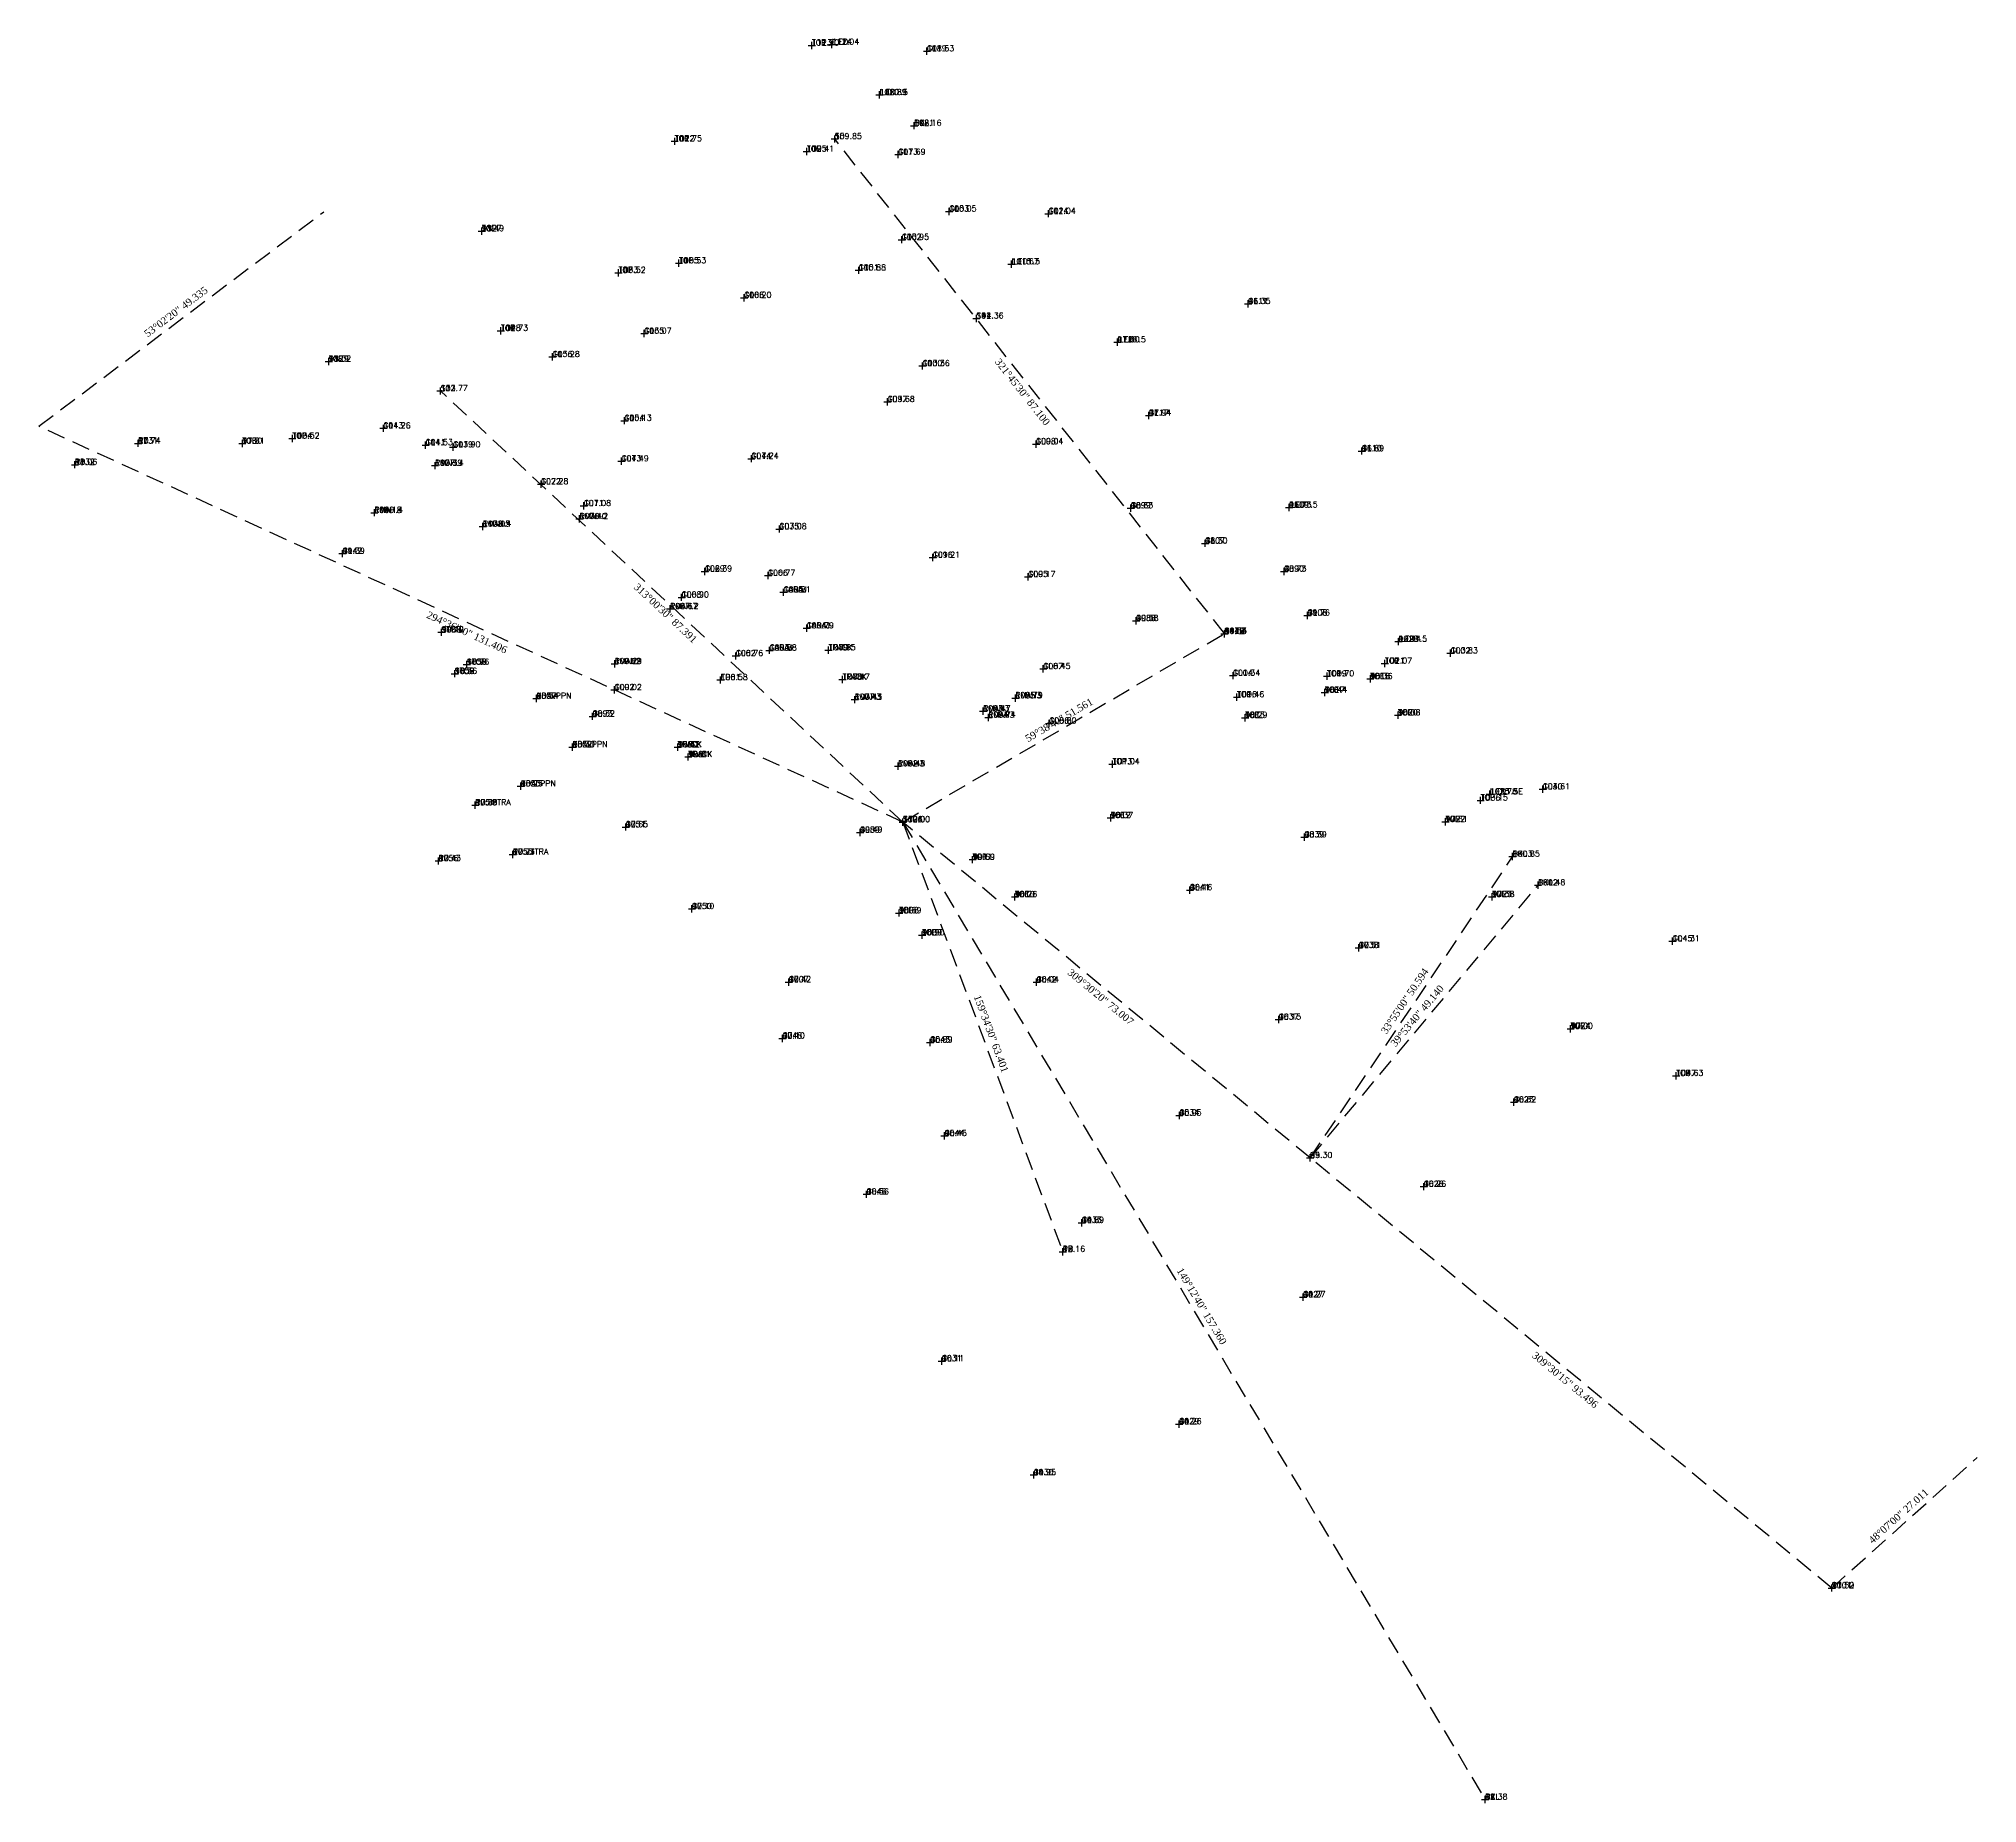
# Model space of a CAD drawing. Extents: x 881 to 1149, y 864 to 1108.
import ezdxf
from ezdxf.enums import TextEntityAlignment as Align

# ---------------------------------------------------------------- set-up
doc = ezdxf.new("R2010")
doc.units = 0
doc.header["$LTSCALE"] = 5
doc.header["$MEASUREMENT"] = 0
doc.header["$PDMODE"] = 2
doc.header["$PDSIZE"] = 0.5
doc.linetypes.add('DASHED', pattern=[0.75, 0.5, -0.25])
for name, color, linetype in [('160119_CODE', 7, 'CONTINUOUS'), ('160119_HEIGHT', 7, 'CONTINUOUS'), ('160119_PT', 7, 'CONTINUOUS'), ('160119_PTS', 7, 'CONTINUOUS'), ('BED', 3, 'CONTINUOUS'), ('TRA', 3, 'DASHED')]:
    doc.layers.add(name, color=color, linetype=linetype)
doc.styles.get("Standard").update_dxf_attribs({"font": 'simplex.shx', "width": 0.8})
doc.styles.add('TIMESNEWROMAN', font='TIMES.TTF')

# ---------------------------------------------------------------- blocks, each defined once
blk = doc.blocks.new('A$C6AAB6D5D')
at = {"layer": 'TRA'}
for p, q in [((163.96, 161.24), (110.05, 229.65)), ((0, 189.91), (39.42, 219.58)), ((119.47, 135.18), (55.56, 194.79)), ((119.47, 135.18), (0, 189.91)), ((119.47, 135.18), (163.96, 161.24)), ((175.8, 88.74), (119.47, 135.18)), ((119.47, 135.18), (141.59, 75.77)), ((119.47, 135.18), (200.01, 0)), ((175.8, 88.74), (204.03, 130.73)), ((175.8, 88.74), (207.31, 126.44)), ((247.93, 29.26), (175.8, 88.74)), ((247.93, 29.26), (268.04, 47.3))]:
    blk.add_line(p, q, dxfattribs=at)
at = {"layer": 'BED', "style": 'TIMESNEWROMAN'}
for s, rotation, p in [('53%%d02\'20" 49.335', 36.9611, (19.26, 205.35)), ('321%%d45\'30" 87.100', 308.2403, (135.63, 194.36)), ('313%%d00\'30" 87.391', 316.9917, (86.32, 163.71)), ('294%%d36\'50" 131.406', 335.3861, (59, 160.96)), ('59%%d38\'40" 51.561', 30.3556, (141.33, 148.86)), ('309%%d30\'20" 73.007', 320.4944, (146.52, 110.61)), ('33%%d55\'00" 50.594', 56.0833, (189.29, 110.15)), ('39%%d53\'40" 49.140', 50.1069, (190.98, 108.07)), ('159%%d34\'30" 63.401', 290.425, (131.23, 105.74)), ('149%%d12\'40" 157.360', 300.7875, (160.38, 67.98)), ('309%%D30\'15" 93.496', 320.4944, (210.75, 57.65)), ('48%%d07\'00" 27.011', 41.8847, (257.49, 38.84))]:
    blk.add_text(s, height=1, rotation=rotation, dxfattribs=at).set_placement(p, align=Align.CENTER)

msp = doc.modelspace()

# ---------------------------------------------------------------- linework, layer by layer
at = {"layer": '160119_PTS'}
for p in [(987.44, 1107.4), (990.22, 1107.52), (1003.35, 1106.59), (996.78, 1100.55), (1001.59, 1096.3), (968.47, 1094.14), (990.59, 1094.46), (986.74, 1092.73), (999.39, 1092.3), (1006.43, 1084.44), (1020.16, 1084.13), (941.81, 1081.72), (999.87, 1080.53), (969.06, 1077.28), (1015.05, 1077.14), (960.69, 1075.96), (993.92, 1076.3), (978.08, 1072.5), (1010.18, 1069.64), (1047.77, 1071.66), (944.43, 1067.94), (964.27, 1067.55), (1029.68, 1066.35), (920.65, 1063.69), (951.58, 1064.33), (1002.73, 1063.07), (936.1, 1059.61), (997.89, 1058.11), (1034.05, 1056.22), (915.6, 1053.04), (928.19, 1054.45), (961.52, 1055.5), (894.29, 1052.37), (908.69, 1052.34), (934.03, 1052.13), (937.84, 1051.84), (979.07, 1050.25), (1018.44, 1052.27), (1063.49, 1051.31), (885.54, 1049.42), (935.33, 1049.29), (961.11, 1049.9), (949.99, 1046.73), (926.94, 1042.78), (955.9, 1043.72), (1031.55, 1043.41), (1053.43, 1043.5), (941.94, 1040.87), (955.32, 1041.93), (982.95, 1040.52), (922.54, 1037.12), (1041.82, 1038.54), (972.65, 1034.66), (1004.16, 1036.57), (1052.74, 1034.65), (981.38, 1034.09), (983.52, 1031.77), (1017.35, 1033.91), (967.84, 1029.47), (969.43, 1031.07), (936.23, 1026.24), (986.72, 1026.8), (1032.27, 1027.83), (1055.98, 1028.58), (981.58, 1023.74), (989.73, 1023.77), (1044.49, 1026.05), (1044.49, 1026.05), (1044.5, 1026.05), (1044.5, 1026.05), (1044.51, 1026.04), (1068.56, 1024.95), (939.74, 1021.78), (960.17, 1021.87), (976.92, 1022.97), (1019.44, 1021.18), (1066.67, 1021.93), (1075.76, 1023.34), (938.06, 1020.52), (960.15, 1018.27), (974.8, 1019.65), (991.68, 1019.72), (1045.67, 1020.25), (1058.67, 1020.17), (1064.66, 1019.79), (949.35, 1017.08), (993.37, 1016.93), (1015.58, 1017.14), (1046.22, 1017.27), (1058.38, 1017.91), (957.12, 1014.62), (1011.13, 1015.32), (1011.85, 1014.45), (1020.26, 1013.64), (1047.35, 1014.42), (1068.49, 1014.77), (954.33, 1010.37), (968.89, 1010.36), (970.35, 1009), (999.35, 1007.72), (1029, 1008.01), (947.18, 1004.95), (940.9, 1002.34), (1079.91, 1003), (1081.17, 1003.85), (1088.5, 1004.54), (961.7, 999.31), (1000, 1000), (1000, 1000), (1000, 1000), (1000.01, 1000.01), (1028.78, 1000.57), (1075.05, 1000.03), (994.1, 998.56), (1055.55, 997.9), (935.83, 994.62), (946.09, 995.52), (1009.67, 994.8), (1084.33, 995.23), (1015.52, 989.64), (1039.72, 990.59), (1081.5, 989.66), (1087.85, 991.26), (970.86, 987.99), (999.5, 987.42), (1002.69, 984.36), (1106.45, 983.52), (1063.07, 982.61), (984.25, 977.87), (1018.52, 977.85), (1052, 972.69), (983.37, 970.08), (1092.36, 971.42), (1003.81, 969.53), (1106.94, 964.91), (1038.25, 959.43), (1084.52, 961.25), (1005.79, 956.6), (1056.33, 953.56), (995.01, 948.52), (1072.05, 949.58), (1024.77, 944.59), (1022.13, 940.58), (1055.38, 934.31), (1005.41, 925.46), (1038.24, 916.75), (1018.11, 909.71), (1128.47, 894.08), (1128.47, 894.08), (1080.55, 864.82)]:
    msp.add_point(p, dxfattribs=at)

# ---------------------------------------------------------------- block references
at = {"layer": 'BED'}
msp.add_blockref('A$C6AAB6D5D', (880.54, 864.82), dxfattribs=at)

# ---------------------------------------------------------------- texts
at = {"layer": '160119_CODE'}
for s, p in [('TOP', (987.44, 1107.4)), ('ILED', (990.22, 1107.52)), ('GL', (1003.35, 1106.59)), ('ILED1.5', (996.78, 1100.55)), ('BKL', (1001.59, 1096.3)), ('TOE', (968.47, 1094.14)), ('S5', (990.59, 1094.46)), ('TOP', (986.74, 1092.73)), ('GL', (999.39, 1092.3)), ('GL', (1006.43, 1084.44)), ('GL', (1020.16, 1084.13)), ('TOE', (941.81, 1081.72)), ('GL', (999.87, 1080.53)), ('TOP', (969.06, 1077.28)), ('ILED1.5', (1015.05, 1077.14)), ('TOP', (960.69, 1075.96)), ('GL', (993.92, 1076.3)), ('GL', (978.08, 1072.5)), ('GL', (1047.77, 1071.66)), ('S14', (1010.18, 1069.64)), ('TOP', (944.43, 1067.94)), ('GL', (964.27, 1067.55)), ('ILED1.5', (1029.68, 1066.35)), ('TOE', (920.65, 1063.69)), ('GL', (951.58, 1064.33)), ('GL', (1002.73, 1063.07)), ('S13', (936.1, 1059.61)), ('GL', (997.89, 1058.11)), ('GL', (961.52, 1055.5)), ('GL', (1034.05, 1056.22)), ('TOP', (915.6, 1053.04)), ('GL', (928.19, 1054.45)), ('RD', (894.29, 1052.37)), ('TOE', (908.69, 1052.34)), ('GL', (934.03, 1052.13)), ('GL', (937.84, 1051.84)), ('GL', (979.07, 1050.25)), ('GL', (1018.44, 1052.27)), ('GL', (1063.49, 1051.31)), ('RD', (885.54, 1049.42)), ('RMAH.4', (935.33, 1049.29)), ('GL', (961.11, 1049.9)), ('GL', (949.99, 1046.73)), ('RMAH.4', (926.94, 1042.78)), ('RMAH.2', (955.32, 1041.93)), ('GL', (955.9, 1043.72)), ('GL', (1031.55, 1043.41)), ('ILED1.5', (1053.43, 1043.5)), ('RMAH.4', (941.94, 1040.87)), ('GL', (982.95, 1040.52)), ('GL', (922.54, 1037.12)), ('GL', (1004.16, 1036.57)), ('GL', (1041.82, 1038.54)), ('GL', (972.65, 1034.66)), ('GL', (981.38, 1034.09)), ('GL', (1017.35, 1033.91)), ('GL', (1052.74, 1034.65)), ('GARAJ', (983.52, 1031.77)), ('RMAH.2', (967.84, 1029.47)), ('GL', (969.43, 1031.07)), ('GL', (1055.98, 1028.58)), ('STOR', (936.23, 1026.24)), ('GARAJ', (986.72, 1026.8)), ('GL', (1032.27, 1027.83)), ('S4', (1044.49, 1026.05)), ('S4', (1044.49, 1026.05)), ('S4', (1044.5, 1026.05)), ('S4', (1044.5, 1026.05)), ('S4', (1044.51, 1026.04)), ('GARAJ', (981.58, 1023.74)), ('TRACK', (989.73, 1023.77)), ('ILED1.5', (1068.56, 1024.95)), ('GL', (1075.76, 1023.34)), ('STOR', (938.06, 1020.52)), ('STOR', (939.74, 1021.78)), ('RMAH2', (960.17, 1021.87)), ('GL', (976.92, 1022.97)), ('GL', (1019.44, 1021.18)), ('TOP', (1066.67, 1021.93)), ('GL', (960.15, 1018.27)), ('EP', (974.8, 1019.65)), ('TRACK', (991.68, 1019.72)), ('GL', (1045.67, 1020.25)), ('TOE', (1058.38, 1017.91)), ('TOP', (1058.67, 1020.17)), ('TOE', (1064.66, 1019.79)), ('KDAI.PPN', (949.35, 1017.08)), ('RMAH3', (993.37, 1016.93)), ('RMAH3', (1011.13, 1015.32)), ('RMAH3', (1015.58, 1017.14)), ('TOP', (1046.22, 1017.27)), ('GL', (957.12, 1014.62)), ('RMAH3', (1011.85, 1014.45)), ('GL', (1020.26, 1013.64)), ('TOE', (1047.35, 1014.42)), ('TOE', (1068.49, 1014.77)), ('KDAI.PPN', (954.33, 1010.37)), ('TRACK', (968.89, 1010.36)), ('TRACK', (970.35, 1009)), ('RMAH3', (999.35, 1007.72)), ('TOP', (1029, 1008.01)), ('KDAI.PPN', (947.18, 1004.95)), ('GL', (1088.5, 1004.54)), ('RD.J3TRA', (940.9, 1002.34)), ('TOP', (1079.91, 1003)), ('ILED1.5E', (1081.17, 1003.85)), ('GL', (961.7, 999.31)), ('S3', (1000, 1000)), ('S3', (1000, 1000)), ('S3', (1000.01, 1000.01)), ('TOE', (1028.78, 1000.57)), ('TOE', (1075.05, 1000.03)), ('GL', (994.1, 998.56)), ('GL', (1055.55, 997.9)), ('RD', (935.83, 994.62)), ('RD.J3TRA', (946.09, 995.52)), ('TOP', (1009.67, 994.8)), ('BKL', (1084.33, 995.23)), ('BKL', (1087.85, 991.26)), ('TOE', (1015.52, 989.64)), ('GL', (1039.72, 990.59)), ('TOE', (1081.5, 989.66)), ('GL', (970.86, 987.99)), ('TOP', (999.5, 987.42)), ('TOE', (1002.69, 984.36)), ('GL', (1106.45, 983.52)), ('GL', (1063.07, 982.61)), ('GL', (984.25, 977.87)), ('GL', (1018.52, 977.85)), ('GL', (1052, 972.69)), ('GL', (983.37, 970.08)), ('GL', (1003.81, 969.53)), ('TOE', (1092.36, 971.42)), ('TOP', (1106.94, 964.91)), ('GL', (1038.25, 959.43)), ('GL', (1084.52, 961.25)), ('GL', (1005.79, 956.6)), ('S9', (1056.33, 953.56)), ('GL', (995.01, 948.52)), ('GL', (1072.05, 949.58)), ('GL', (1024.77, 944.59)), ('PB', (1022.13, 940.58)), ('GL', (1055.38, 934.31)), ('GL', (1005.41, 925.46)), ('GL', (1038.24, 916.75)), ('GL', (1018.11, 909.71)), ('S1', (1128.47, 894.08)), ('S1', (1128.47, 894.08)), ('BKL', (1080.55, 864.82))]:
    msp.add_text(s, height=0.8, dxfattribs=at).set_placement(p)
at = {"layer": '160119_HEIGHT'}
for s, p in [('111.90', (987.44, 1107.4)), ('111.04', (990.22, 1107.52)), ('108.53', (1003.35, 1106.59)), ('108.89', (996.78, 1100.55)), ('108.16', (1001.59, 1096.3)), ('101.75', (968.47, 1094.14)), ('109.85', (990.59, 1094.46)), ('109.41', (986.74, 1092.73)), ('107.69', (999.39, 1092.3)), ('105.05', (1006.43, 1084.44)), ('102.04', (1020.16, 1084.13)), ('98.49', (941.81, 1081.72)), ('105.95', (999.87, 1080.53)), ('106.53', (969.06, 1077.28)), ('101.67', (1015.05, 1077.14)), ('106.52', (960.69, 1075.96)), ('105.88', (993.92, 1076.3)), ('106.20', (978.08, 1072.5)), ('96.35', (1047.77, 1071.66)), ('102.36', (1010.18, 1069.64)), ('104.73', (944.43, 1067.94)), ('106.07', (964.27, 1067.55)), ('97.60', (1029.68, 1066.35)), ('98.02', (920.65, 1063.69)), ('105.28', (951.58, 1064.33)), ('103.36', (1002.73, 1063.07)), ('102.77', (936.1, 1059.61)), ('103.68', (997.89, 1058.11)), ('105.13', (961.52, 1055.5)), ('97.94', (1034.05, 1056.22)), ('100.52', (915.6, 1053.04)), ('101.26', (928.19, 1054.45)), ('97.74', (894.29, 1052.37)), ('97.81', (908.69, 1052.34)), ('101.53', (934.03, 1052.13)), ('101.90', (937.84, 1051.84)), ('104.24', (979.07, 1050.25)), ('100.04', (1018.44, 1052.27)), ('96.89', (1063.49, 1051.31)), ('98.06', (885.54, 1049.42)), ('100.39', (935.33, 1049.29)), ('104.49', (961.11, 1049.9)), ('102.28', (949.99, 1046.73)), ('100.18', (926.94, 1042.78)), ('100.40', (955.32, 1041.93)), ('101.08', (955.9, 1043.72)), ('98.63', (1031.55, 1043.41)), ('96.73', (1053.43, 1043.5)), ('100.05', (941.94, 1040.87)), ('103.08', (982.95, 1040.52)), ('99.39', (922.54, 1037.12)), ('101.21', (1004.16, 1036.57)), ('98.30', (1041.82, 1038.54)), ('102.39', (972.65, 1034.66)), ('100.77', (981.38, 1034.09)), ('100.17', (1017.35, 1033.91)), ('98.73', (1052.74, 1034.65)), ('100.81', (983.52, 1031.77)), ('100.67', (967.84, 1029.47)), ('100.90', (969.43, 1031.07)), ('99.76', (1055.98, 1028.58)), ('99.19', (936.23, 1026.24)), ('100.79', (986.72, 1026.8)), ('99.58', (1032.27, 1027.83)), ('99.54', (1044.49, 1026.05)), ('99.54', (1044.49, 1026.05)), ('99.54', (1044.5, 1026.05)), ('99.53', (1044.5, 1026.05)), ('99.54', (1044.51, 1026.04)), ('100.88', (981.58, 1023.74)), ('100.65', (989.73, 1023.77)), ('99.44', (1068.56, 1024.95)), ('100.83', (1075.76, 1023.34)), ('98.36', (938.06, 1020.52)), ('98.96', (939.74, 1021.78)), ('100.29', (960.17, 1021.87)), ('100.76', (976.92, 1022.97)), ('100.45', (1019.44, 1021.18)), ('101.07', (1066.67, 1021.93)), ('100.02', (960.15, 1018.27)), ('100.58', (974.8, 1019.65)), ('100.47', (991.68, 1019.72)), ('100.34', (1045.67, 1020.25)), ('98.44', (1058.38, 1017.91)), ('100.70', (1058.67, 1020.17)), ('98.36', (1064.66, 1019.79)), ('98.54', (949.35, 1017.08)), ('100.43', (993.37, 1016.93)), ('100.47', (1011.13, 1015.32)), ('100.79', (1015.58, 1017.14)), ('100.46', (1046.22, 1017.27)), ('98.32', (957.12, 1014.62)), ('100.74', (1011.85, 1014.45)), ('100.80', (1020.26, 1013.64)), ('98.29', (1047.35, 1014.42)), ('98.08', (1068.49, 1014.77)), ('98.30', (954.33, 1010.37)), ('98.62', (968.89, 1010.36)), ('98.81', (970.35, 1009)), ('100.48', (999.35, 1007.72)), ('101.04', (1029, 1008.01)), ('98.25', (947.18, 1004.95)), ('103.61', (1088.5, 1004.54)), ('97.89', (940.9, 1002.34)), ('103.15', (1079.91, 1003)), ('102.78', (1081.17, 1003.85)), ('97.65', (961.7, 999.31)), ('100.00', (1000, 1000)), ('100.00', (1000, 1000)), ('100.00', (1000, 1000)), ('100.00', (1000.01, 1000.01)), ('96.37', (1028.78, 1000.57)), ('97.61', (1075.05, 1000.03)), ('99.49', (994.1, 998.56)), ('98.39', (1055.55, 997.9)), ('97.43', (935.83, 994.62)), ('97.71', (946.09, 995.52)), ('99.69', (1009.67, 994.8)), ('100.85', (1084.33, 995.23)), ('101.48', (1087.85, 991.26)), ('96.26', (1015.52, 989.64)), ('96.16', (1039.72, 990.59)), ('97.38', (1081.5, 989.66)), ('97.10', (970.86, 987.99)), ('98.69', (999.5, 987.42)), ('96.90', (1002.69, 984.36)), ('104.31', (1106.45, 983.52)), ('97.51', (1063.07, 982.61)), ('97.42', (984.25, 977.87)), ('96.04', (1018.52, 977.85)), ('96.15', (1052, 972.69)), ('97.10', (983.37, 970.08)), ('95.89', (1003.81, 969.53)), ('97.00', (1092.36, 971.42)), ('103.63', (1106.94, 964.91)), ('95.05', (1038.25, 959.43)), ('96.62', (1084.52, 961.25)), ('95.45', (1005.79, 956.6)), ('95.30', (1056.33, 953.56)), ('96.56', (995.01, 948.52)), ('96.26', (1072.05, 949.58)), ('94.89', (1024.77, 944.59)), ('95.16', (1022.13, 940.58)), ('94.27', (1055.38, 934.31)), ('96.11', (1005.41, 925.46)), ('94.26', (1038.24, 916.75)), ('94.95', (1018.11, 909.71)), ('93.50', (1128.47, 894.08)), ('93.52', (1128.47, 894.08)), ('92.38', (1080.55, 864.82))]:
    msp.add_text(s, height=0.8, dxfattribs=at).set_placement(p)
at = {"layer": '160119_PT'}
for s, p in [('1123', (987.44, 1107.4)), ('1124', (990.22, 1107.52)), ('1119', (1003.35, 1106.59)), ('1120', (996.78, 1100.55)), ('1121', (1001.59, 1096.3)), ('1122', (968.47, 1094.14)), ('5', (990.59, 1094.46)), ('1125', (986.74, 1092.73)), ('1113', (999.39, 1092.3)), ('1103', (1006.43, 1084.44)), ('1114', (1020.16, 1084.13)), ('1127', (941.81, 1081.72)), ('1102', (999.87, 1080.53)), ('1105', (969.06, 1077.28)), ('1115', (1015.05, 1077.14)), ('1133', (960.69, 1075.96)), ('1101', (993.92, 1076.3)), ('1106', (978.08, 1072.5)), ('1111', (1047.77, 1071.66)), ('14', (1010.18, 1069.64)), ('1128', (944.43, 1067.94)), ('1135', (964.27, 1067.55)), ('1116', (1029.68, 1066.35)), ('1129', (920.65, 1063.69)), ('1136', (951.58, 1064.33)), ('1100', (1002.73, 1063.07)), ('13', (936.1, 1059.61)), ('1097', (997.89, 1058.11)), ('1104', (961.52, 1055.5)), ('1117', (1034.05, 1056.22)), ('1134', (915.6, 1053.04)), ('1143', (928.19, 1054.45)), ('1131', (894.29, 1052.37)), ('1130', (908.69, 1052.34)), ('1141', (934.03, 1052.13)), ('1139', (937.84, 1051.84)), ('1074', (979.07, 1050.25)), ('1098', (1018.44, 1052.27)), ('1110', (1063.49, 1051.31)), ('1132', (885.54, 1049.42)), ('1137', (935.33, 1049.29)), ('1073', (961.11, 1049.9)), ('1072', (949.99, 1046.73)), ('1140', (926.94, 1042.78)), ('1070', (955.32, 1041.93)), ('1071', (955.9, 1043.72)), ('1099', (1031.55, 1043.41)), ('1109', (1053.43, 1043.5)), ('1138', (941.94, 1040.87)), ('1075', (982.95, 1040.52)), ('1142', (922.54, 1037.12)), ('1096', (1004.16, 1036.57)), ('1107', (1041.82, 1038.54)), ('1069', (972.65, 1034.66)), ('1066', (981.38, 1034.09)), ('1095', (1017.35, 1033.91)), ('1090', (1052.74, 1034.65)), ('1065', (983.52, 1031.77)), ('1067', (967.84, 1029.47)), ('1068', (969.43, 1031.07)), ('1108', (1055.98, 1028.58)), ('1060', (936.23, 1026.24)), ('1064', (986.72, 1026.8)), ('1088', (1032.27, 1027.83)), ('4', (1044.5, 1026.05)), ('1076', (1044.49, 1026.05)), ('1049', (1044.49, 1026.05)), ('1118', (1044.5, 1026.05)), ('1112', (1044.51, 1026.04)), ('1063', (981.58, 1023.74)), ('1079', (989.73, 1023.77)), ('1028', (1068.56, 1024.95)), ('1032', (1075.76, 1023.34)), ('1059', (938.06, 1020.52)), ('1058', (939.74, 1021.78)), ('1091', (960.17, 1021.87)), ('1062', (976.92, 1022.97)), ('1087', (1019.44, 1021.18)), ('1021', (1066.67, 1021.93)), ('1092', (960.15, 1018.27)), ('1061', (974.8, 1019.65)), ('1078', (991.68, 1019.72)), ('1014', (1045.67, 1020.25)), ('1017', (1058.38, 1017.91)), ('1019', (1058.67, 1020.17)), ('1018', (1064.66, 1019.79)), ('1057', (949.35, 1017.08)), ('1077', (993.37, 1016.93)), ('1083', (1011.13, 1015.32)), ('1085', (1015.58, 1017.14)), ('1016', (1046.22, 1017.27)), ('1093', (957.12, 1014.62)), ('1084', (1011.85, 1014.45)), ('1086', (1020.26, 1013.64)), ('1015', (1047.35, 1014.42)), ('1020', (1068.49, 1014.77)), ('1052', (954.33, 1010.37)), ('1080', (968.89, 1010.36)), ('1081', (970.35, 1009)), ('1082', (999.35, 1007.72)), ('1013', (1029, 1008.01)), ('1053', (947.18, 1004.95)), ('1040', (1088.5, 1004.54)), ('1054', (940.9, 1002.34)), ('1036', (1079.91, 1003)), ('1035', (1081.17, 1003.85)), ('1051', (961.7, 999.31)), ('3', (1000, 1000)), ('1006', (1000, 1000)), ('1126', (1000, 1000)), ('1094', (1000.01, 1000.01)), ('1012', (1028.78, 1000.57)), ('1022', (1075.05, 1000.03)), ('1089', (994.1, 998.56)), ('1039', (1055.55, 997.9)), ('1056', (935.83, 994.62)), ('1055', (946.09, 995.52)), ('1011', (1009.67, 994.8)), ('1003', (1084.33, 995.23)), ('1002', (1087.85, 991.26)), ('1010', (1015.52, 989.64)), ('1041', (1039.72, 990.59)), ('1023', (1081.5, 989.66)), ('1050', (970.86, 987.99)), ('1008', (999.5, 987.42)), ('1009', (1002.69, 984.36)), ('1045', (1106.45, 983.52)), ('1038', (1063.07, 982.61)), ('1007', (984.25, 977.87)), ('1042', (1018.52, 977.85)), ('1037', (1052, 972.69)), ('1048', (983.37, 970.08)), ('1043', (1003.81, 969.53)), ('1024', (1092.36, 971.42)), ('1047', (1106.94, 964.91)), ('1034', (1038.25, 959.43)), ('1025', (1084.52, 961.25)), ('1044', (1005.79, 956.6)), ('9', (1056.33, 953.56)), ('1046', (995.01, 948.52)), ('1026', (1072.05, 949.58)), ('1033', (1024.77, 944.59)), ('12', (1022.13, 940.58)), ('1027', (1055.38, 934.31)), ('1031', (1005.41, 925.46)), ('1029', (1038.24, 916.75)), ('1030', (1018.11, 909.71)), ('1', (1128.47, 894.08)), ('1001', (1128.47, 894.08)), ('11', (1080.55, 864.82))]:
    msp.add_text(s, height=0.8, dxfattribs=at).set_placement(p)

doc.saveas('drawing.dxf')
